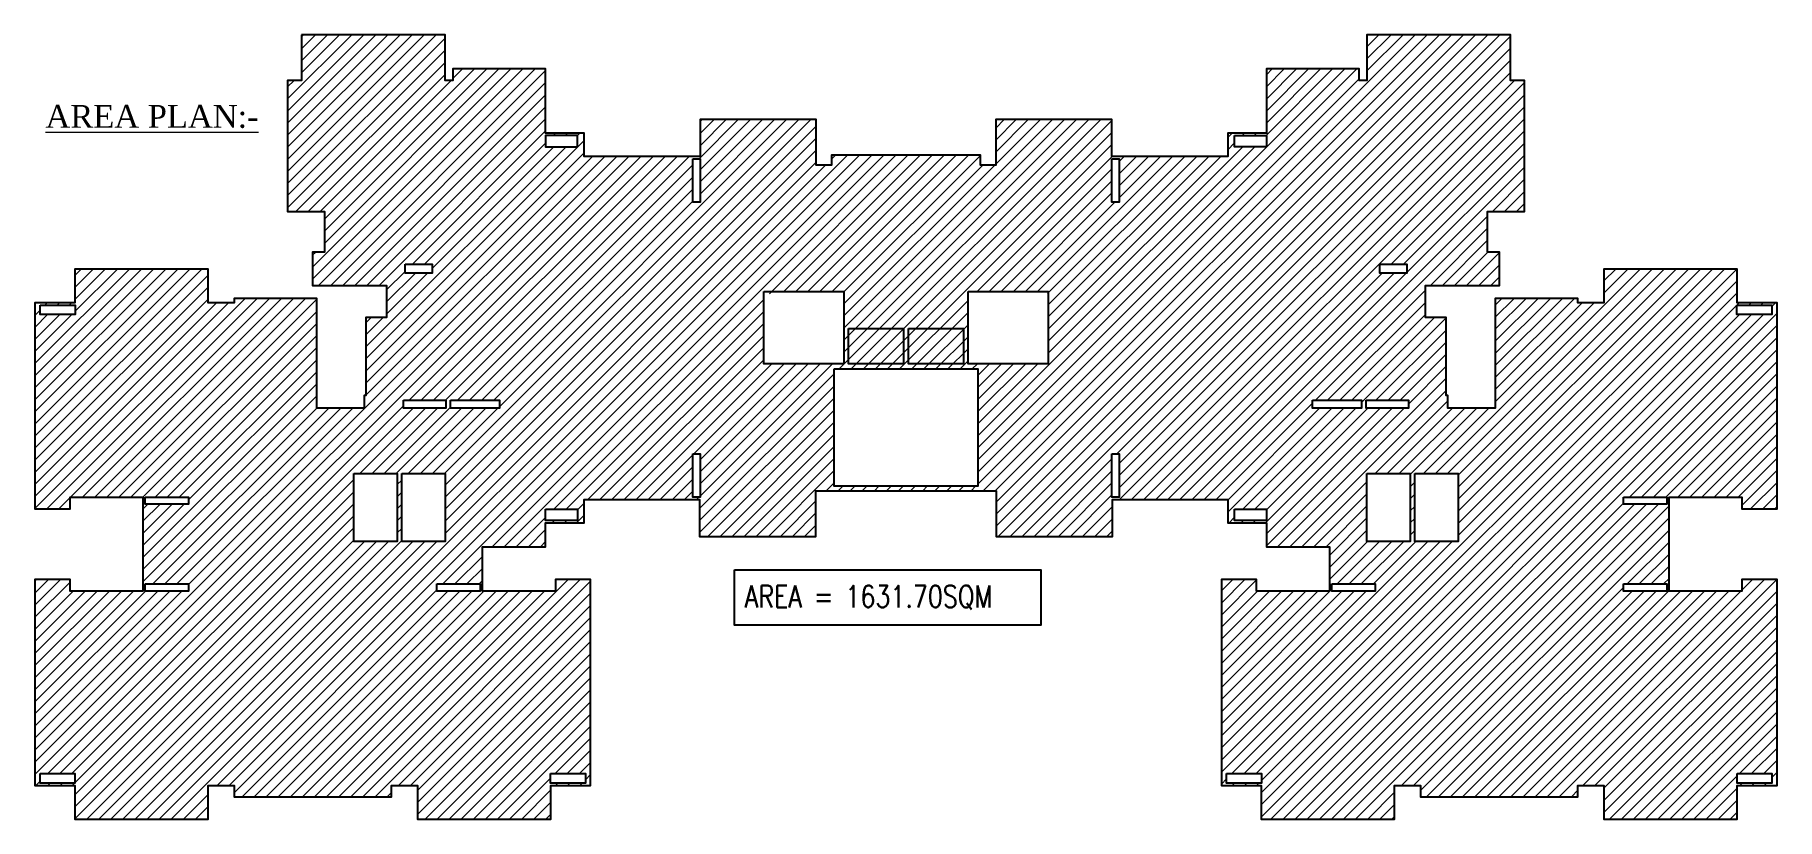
# Model space of a CAD drawing. Header units: millimetres. Extents: x 1255966 to 1543449, y 318653 to 465396.
# Drawn here: x 1365641 to 1442101, y 430961 to 465396 of the extents above; entities that cross this region are included whole.
import ezdxf

# ---------------------------------------------------------------- set-up
doc = ezdxf.new("R2010")
doc.units = ezdxf.units.MM
doc.header["$LTSCALE"] = 500
doc.header["$MEASUREMENT"] = 0
doc.layers.add('A-TEXT-OTHR-100', color=4, linetype='Continuous')
doc.layers.add('LINE PLAN', color=95, linetype='Continuous')
doc.layers.add('ARROW', color=1, linetype='Continuous', lineweight=0)
doc.layers.add('HATCH', color=1, linetype='Continuous', lineweight=5)
doc.styles.add('ROMANS-TITLE', font='ROMANS.shx', dxfattribs={"width": 0.8})
doc.styles.add('TIMESNEWROMAN', font='times.ttf', dxfattribs={"height": 300})

msp = doc.modelspace()

# ---------------------------------------------------------------- texts
at = {"layer": 'A-TEXT-OTHR-100', "color": 4, "style": 'ROMANS-TITLE', "width": 0.8}
msp.add_text('AREA = 1631.70SQM', height=960, dxfattribs=at).set_placement((1396799.7, 440259.4, -20921529.7))
at = {"layer": 'ARROW', "color": 3, "ltscale": 6500, "insert": (1366106.4, 462315.5, 468.1), "char_height": 1000, "width": 29104.625, "attachment_point": 1, "style": 'TIMESNEWROMAN'}
msp.add_mtext('{\\LAREA PLAN:-}', dxfattribs=at)

# ---------------------------------------------------------------- hatches: boundary and pattern name
at = {"layer": 'HATCH', "linetype": 'ByBlock'}
h = msp.add_hatch(dxfattribs=at)
h.set_pattern_fill('ANSI31', color=8, scale=3000)
h.set_pattern_definition([(45, (0, 47868), (-265.16504, 265.16504), [])])
h.paths.add_polyline_path([(1400605.6, 460106), (1400605.6, 459676), (1399935.6, 459676), (1399935.6, 461676), (1394830.6, 461676), (1394830.6, 460056), (1389750.6, 460056), (1389750.6, 461081), (1388055.6, 461081), (1388055.6, 463895.8), (1383990.6, 463895.8), (1383990.6, 463395.8), (1383640.6, 463395.8), (1383640.6, 465395.8), (1377340.6, 465395.8), (1377340.6, 463395.8), (1376730.6, 463395.8), (1376730.6, 457645.8), (1378345.6, 457645.8), (1378345.6, 455860.8), (1377830.6, 455860.8), (1377830.6, 454395.8), (1381075.6, 454395.8), (1381075.6, 452985.8), (1380165.6, 452985.8), (1380165.6, 449556), (1380095.6, 449006), (1378010.6, 449006), (1378010.6, 453826.1), (1374380.6, 453826.1), (1374380.6, 453626.1), (1373240.6, 453626.1), (1373240.6, 455111.1), (1367410.6, 455111.1), (1367410.6, 453626.1), (1365640.6, 453626.1), (1365640.6, 444586.1), (1367185.5, 444586.1), (1367185.5, 445101.1), (1370385.6, 445101.1), (1370385.6, 440971), (1367185.5, 440971), (1367185.5, 441486), (1365640.6, 441486), (1365640.6, 432446), (1367395.6, 432446), (1367395.6, 430961), (1373240.6, 430961), (1373240.6, 432446), (1374380.6, 432446), (1374380.6, 431946), (1381290.6, 431946), (1381290.6, 432446), (1382430.6, 432446), (1382438.1, 430961), (1388283.1, 430961), (1388275.6, 432446), (1390030.6, 432446), (1390030.6, 441486), (1388485.7, 441486), (1388485.7, 440971), (1385285.6, 440971), (1385285.6, 442920.8), (1388055.6, 442920.8), (1388055.6, 443971), (1389750.6, 443971), (1389750.6, 444996), (1394815.6, 444996), (1394815.6, 443376), (1399920.6, 443376), (1399920.6, 445376), (1407820.6, 445376), (1407820.6, 443376), (1412925.6, 443376), (1412925.6, 444996), (1417990.6, 444996), (1417990.6, 443971), (1419685.6, 443971), (1419685.6, 442920.8), (1422455.6, 442920.8), (1422455.6, 440971), (1419255.5, 440971), (1419255.5, 441486), (1417710.6, 441486), (1417710.6, 432446), (1419465.6, 432446), (1419465.6, 430961), (1425310.6, 430961), (1425310.6, 432446), (1426450.6, 432446), (1426450.6, 431946), (1433360.6, 431946), (1433360.6, 432446), (1434500.6, 432446), (1434500.6, 430961), (1440345.6, 430961), (1440345.6, 432446), (1442100.6, 432446), (1442100.6, 441486), (1440555.7, 441486), (1440555.7, 440971), (1437355.6, 440971), (1437355.5, 445101.1), (1440555.7, 445101.1), (1440555.7, 444586.1), (1442100.6, 444586.1), (1442100.6, 453626.1), (1440345.6, 453626.1), (1440345.6, 455111.1), (1434500.6, 455111.1), (1434500.6, 453626.1), (1433360.6, 453626.1), (1433360.6, 453826.1), (1429730.6, 453826.1), (1429730.6, 449006), (1427645.6, 449006), (1427645.6, 449556), (1427575.6, 449556), (1427575.6, 452985.8), (1426665.6, 452985.8), (1426665.6, 454395.8), (1429910.6, 454395.8), (1429910.6, 455860.8), (1429395.6, 455860.8), (1429395.6, 457645.8), (1431010.6, 457645.8), (1431010.6, 463395.8), (1430400.6, 463395.8), (1430400.6, 465395.8), (1424100.6, 465395.8), (1424100.6, 463395.8), (1423750.6, 463395.8), (1423750.6, 463895.8), (1419685.6, 463895.8), (1419685.6, 461081), (1417990.6, 461081), (1417990.6, 460056), (1412910.6, 460056), (1412910.6, 461676), (1407805.6, 461676), (1407805.6, 459676), (1407135.6, 459676), (1407135.6, 460106)])
h.paths.add_polyline_path([(1401145.6, 454126), (1401145.6, 450956), (1397995.6, 450956), (1397625.6, 451026), (1397625.6, 454026), (1397995.6, 454026), (1397995.6, 454126)], flags=16)
h.paths.add_polyline_path([(1406595.6, 454126), (1409745.6, 454126), (1410115.6, 454026), (1410115.6, 451026), (1409745.6, 451026), (1409745.6, 450956), (1406595.6, 450956)], flags=16)
h.paths.add_polyline_path([(1407020.6, 450726), (1407020.6, 445576), (1400720.6, 445576), (1400720.6, 450726)], flags=16)
h.paths.add_polyline_path([(1394830.6, 458056), (1394515.6, 458056), (1394515.6, 459956), (1394830.6, 459956)], flags=16)
h.paths.add_polyline_path([(1412910.6, 458056), (1412910.6, 459956), (1413225.6, 459956), (1413225.6, 458056)], flags=16)
h.paths.add_polyline_path([(1394830.6, 446996), (1394830.6, 445096), (1394515.6, 445096), (1394515.6, 446996)], flags=16)
h.paths.add_polyline_path([(1412910.6, 446996), (1413225.6, 446996), (1413225.6, 445096), (1412910.6, 445096)], flags=16)
h.paths.add_polyline_path([(1389450.6, 460481), (1388055.6, 460481), (1388055.6, 460981), (1389450.6, 460981)], flags=16)
h.paths.add_polyline_path([(1418290.6, 460481), (1418290.6, 460981), (1419685.6, 460981), (1419685.6, 460481)], flags=16)
h.paths.add_polyline_path([(1389450.6, 444571), (1389450.6, 444071), (1388055.6, 444071), (1388055.6, 444571)], flags=16)
h.paths.add_polyline_path([(1386025.6, 449356), (1386025.6, 449006), (1383875.6, 449006), (1383875.6, 449356)], flags=16)
h.paths.add_polyline_path([(1418290.6, 444571), (1419685.6, 444571), (1419685.6, 444071), (1418290.6, 444071)], flags=16)
h.paths.add_polyline_path([(1383075.6, 455330.8), (1383075.6, 454930.8), (1381890.6, 454930.8), (1381890.6, 455330.8)], flags=16)
h.paths.add_polyline_path([(1421715.6, 449356), (1423865.6, 449356), (1423865.6, 449006), (1421715.6, 449006)], flags=16)
h.paths.add_polyline_path([(1383675.6, 449356), (1383675.6, 449006), (1381825.6, 449006), (1381825.6, 449356)], flags=16)
h.paths.add_polyline_path([(1424665.6, 455330.8), (1425850.6, 455330.8), (1425850.6, 454930.8), (1424665.6, 454930.8)], flags=16)
h.paths.add_polyline_path([(1383645.6, 446136), (1383645.6, 443150.8), (1381743.1, 443150.8), (1381743.1, 446136)], flags=16)
h.paths.add_polyline_path([(1424065.6, 449356), (1425915.6, 449356), (1425915.6, 449006), (1424065.6, 449006)], flags=16)
h.paths.add_polyline_path([(1424095.6, 446136), (1425998.1, 446136), (1425998.1, 443150.8), (1424095.6, 443150.8)], flags=16)
h.paths.add_polyline_path([(1381543.1, 446136), (1381543.1, 443150.8), (1379640.6, 443150.8), (1379640.6, 446136)], flags=16)
h.paths.add_polyline_path([(1385185.6, 441286), (1385185.6, 440971), (1383285.7, 440971), (1383285.7, 441286)], flags=16)
h.paths.add_polyline_path([(1422555.6, 441286), (1424455.5, 441286), (1424455.5, 440971), (1422555.6, 440971)], flags=16)
h.paths.add_polyline_path([(1426198.1, 446136), (1428100.6, 446136), (1428100.6, 443150.8), (1426198.1, 443150.8)], flags=16)
h.paths.add_polyline_path([(1389800.6, 432961), (1389800.6, 432546), (1388275.6, 432546), (1388275.6, 432961)], flags=16)
h.paths.add_polyline_path([(1417940.6, 432961), (1419465.6, 432961), (1419465.6, 432546), (1417940.6, 432546)], flags=16)
h.paths.add_polyline_path([(1372385.6, 445101.1), (1372385.6, 444786.1), (1370485.6, 444786.1), (1370485.6, 445101.1)], flags=16)
h.paths.add_polyline_path([(1435355.7, 445101.1), (1437255.6, 445101.1), (1437255.6, 444786.1), (1435355.7, 444786.1)], flags=16)
h.paths.add_polyline_path([(1372385.6, 441286), (1372385.6, 440971), (1370485.6, 440971), (1370485.6, 441286)], flags=16)
h.paths.add_polyline_path([(1435355.7, 441286), (1437255.6, 441286), (1437255.6, 440971), (1435355.7, 440971)], flags=16)
h.paths.add_polyline_path([(1367410.6, 453526.1), (1367410.6, 453111.1), (1365870.6, 453111.1), (1365870.6, 453526.1)], flags=16)
h.paths.add_polyline_path([(1440330.6, 453526.1), (1441870.6, 453526.1), (1441870.6, 453111.1), (1440330.6, 453111.1)], flags=16)
h.paths.add_polyline_path([(1367395.6, 432961), (1367395.6, 432546), (1365870.6, 432546), (1365870.6, 432961)], flags=16)
h.paths.add_polyline_path([(1440345.6, 432961), (1441870.6, 432961), (1441870.6, 432546), (1440345.6, 432546)], flags=16)

# ---------------------------------------------------------------- linework, layer by layer
at = {"layer": 'A-TEXT-OTHR-100', "color": 3, "elevation": 14943949.8}
msp.add_lwpolyline([(1396350.2, 441910.9), (1409786.7, 441910.9), (1409786.7, 439481.2), (1396350.2, 439481.2)], close=True, dxfattribs=at)
at = {"layer": 'LINE PLAN', "color": 1, "ltscale": 10}
msp.add_lwpolyline([(1377340.6, 465395.8), (1377340.6, 463395.8), (1376730.6, 463395.8), (1376730.6, 457645.8), (1378345.6, 457645.8), (1378345.6, 455860.8), (1377830.6, 455860.8), (1377830.6, 454395.8), (1381075.6, 454395.8), (1381075.6, 452985.8), (1380165.6, 452985.8), (1380165.6, 449556), (1380095.6, 449556), (1380095.6, 449006), (1378010.6, 449006), (1378010.6, 453826.1), (1374380.6, 453826.1), (1374380.6, 453626.1), (1373240.6, 453626.1), (1373240.6, 455111.1), (1367395.6, 455111.1), (1367395.6, 453626.1), (1365640.6, 453626.1), (1365640.6, 444586.1), (1367185.5, 444586.1), (1367185.5, 445101.1), (1370385.6, 445101.1), (1370385.6, 440971), (1367185.5, 440971), (1367185.5, 441486), (1365640.6, 441486), (1365640.6, 432446), (1367395.6, 432446), (1367395.6, 430961), (1373240.6, 430961), (1373240.6, 432446), (1374380.6, 432446), (1374380.6, 431946), (1381290.6, 431946), (1381290.6, 432446), (1382430.6, 432446), (1382430.6, 430961), (1388290.6, 430961), (1388290.6, 432446), (1390030.6, 432446), (1390030.6, 441486), (1388485.7, 441486), (1388485.7, 440971), (1385285.6, 440971), (1385285.6, 442920.8), (1388055.6, 442920.8), (1388055.6, 443971), (1389750.6, 443971), (1389750.6, 444996), (1394815.6, 444996), (1394815.6, 443376), (1399920.6, 443376), (1399920.6, 445376), (1407820.6, 445376), (1407820.6, 443376), (1412925.6, 443376), (1412925.6, 444996), (1417990.6, 444996), (1417990.6, 443971), (1419685.6, 443971), (1419685.6, 442920.8), (1422455.6, 442920.8), (1422455.6, 440971), (1419255.5, 440971), (1419255.5, 441486), (1417710.6, 441486), (1417710.6, 432446), (1419450.6, 432446), (1419450.6, 430961), (1425310.6, 430961), (1425310.6, 432446), (1426450.6, 432446), (1426450.6, 431946), (1433360.6, 431946), (1433360.6, 432446), (1434500.6, 432446), (1434500.6, 430961), (1440345.6, 430961), (1440345.6, 432446), (1442100.6, 432446), (1442100.6, 441486), (1440555.7, 441486), (1440555.7, 440971), (1437355.6, 440971), (1437355.5, 445101.1), (1440555.7, 445101.1), (1440555.7, 444586.1), (1442100.6, 444586.1), (1442100.6, 453626.1), (1440345.6, 453626.1), (1440345.6, 455111.1), (1434500.6, 455111.1), (1434500.6, 453626.1), (1433360.6, 453626.1), (1433360.6, 453826.1), (1429730.6, 453826.1), (1429730.6, 449006), (1427645.6, 449006), (1427645.6, 449556), (1427575.6, 449556), (1427575.6, 452985.8), (1426665.6, 452985.8), (1426665.6, 454395.8), (1429910.6, 454395.8), (1429910.6, 455860.8), (1429395.6, 455860.8), (1429395.6, 457645.8), (1431010.6, 457645.8), (1431010.6, 463395.8), (1430400.6, 463395.8), (1430400.6, 465395.8), (1424100.6, 465395.8), (1424100.6, 463395.8), (1423750.6, 463395.8), (1423750.6, 463895.8), (1419685.6, 463895.8), (1419685.6, 461081), (1417990.6, 461081), (1417990.6, 460056), (1412910.6, 460056), (1412910.6, 461676), (1407805.6, 461676), (1407805.6, 459676), (1407135.6, 459676), (1407135.6, 460106), (1400605.6, 460106), (1400605.6, 459676), (1399935.6, 459676), (1399935.6, 461676), (1394830.6, 461676), (1394830.6, 460056), (1389750.6, 460056), (1389750.6, 461081), (1388055.6, 461081), (1388055.6, 463895.8), (1383990.6, 463895.8), (1383990.6, 463395.8), (1383640.6, 463395.8), (1383640.6, 465395.8), (1377340.6, 465395.8)], dxfattribs=at)
for points in [[(1389450.6, 460981), (1388055.6, 460981), (1388055.6, 460481), (1389450.6, 460481)], [(1418290.6, 460981), (1419685.6, 460981), (1419685.6, 460481), (1418290.6, 460481)], [(1394515.6, 459956), (1394830.6, 459956), (1394830.6, 458056), (1394515.6, 458056)], [(1412910.6, 459956), (1413225.6, 459956), (1413225.6, 458056), (1412910.6, 458056)], [(1381890.6, 455330.8), (1383075.6, 455330.8), (1383075.6, 454930.8), (1381890.6, 454930.8)], [(1424665.6, 455330.8), (1425850.6, 455330.8), (1425850.6, 454930.8), (1424665.6, 454930.8)], [(1365870.6, 453526.1), (1367410.6, 453526.1), (1367410.6, 453111.1), (1365870.6, 453111.1)], [(1397625.6, 454126), (1401145.6, 454126), (1401145.6, 450956), (1397625.6, 450956)], [(1406595.6, 454126), (1410115.6, 454126), (1410115.6, 450956), (1406595.6, 450956)], [(1440330.6, 453526.1), (1441870.6, 453526.1), (1441870.6, 453111.1), (1440330.6, 453111.1)], [(1401345.6, 452496), (1403755.6, 452496), (1403755.6, 450956), (1401345.6, 450956)], [(1403985.6, 452496), (1406395.6, 452496), (1406395.6, 450956), (1403985.6, 450956)], [(1400720.6, 450726), (1407020.6, 450726), (1407020.6, 445576), (1400720.6, 445576)], [(1381825.6, 449356), (1383675.6, 449356), (1383675.6, 449006), (1381825.6, 449006)], [(1383875.6, 449356), (1386025.6, 449356), (1386025.6, 449006), (1383875.6, 449006)], [(1421715.6, 449356), (1423865.6, 449356), (1423865.6, 449006), (1421715.6, 449006)], [(1424065.6, 449356), (1425915.6, 449356), (1425915.6, 449006), (1424065.6, 449006)], [(1394515.6, 446996), (1394830.6, 446996), (1394830.6, 445096), (1394515.6, 445096)], [(1412910.6, 446996), (1413225.6, 446996), (1413225.6, 445096), (1412910.6, 445096)], [(1379640.6, 446136), (1381543.1, 446136), (1381543.1, 443150.8), (1379640.6, 443150.8)], [(1381743.1, 446136), (1383645.6, 446136), (1383645.6, 443150.8), (1381743.1, 443150.8)], [(1424095.6, 446136), (1425998.1, 446136), (1425998.1, 443150.8), (1424095.6, 443150.8)], [(1426198.1, 446136), (1428100.6, 446136), (1428100.6, 443150.8), (1426198.1, 443150.8)], [(1370485.6, 445101.1), (1372385.6, 445101.1), (1372385.6, 444786.1), (1370485.6, 444786.1)], [(1435355.7, 445101.1), (1437255.6, 445101.1), (1437255.6, 444786.1), (1435355.7, 444786.1)], [(1388055.6, 444571), (1389450.6, 444571), (1389450.6, 444071), (1388055.6, 444071)], [(1418290.6, 444571), (1419685.6, 444571), (1419685.6, 444071), (1418290.6, 444071)], [(1370485.6, 441286), (1372385.6, 441286), (1372385.6, 440971), (1370485.6, 440971)], [(1383285.7, 441286), (1385185.6, 441286), (1385185.6, 440971), (1383285.7, 440971)], [(1422555.6, 441286), (1424455.5, 441286), (1424455.5, 440971), (1422555.6, 440971)], [(1435355.7, 441286), (1437255.6, 441286), (1437255.6, 440971), (1435355.7, 440971)], [(1365870.6, 432961), (1367395.6, 432961), (1367395.6, 432546), (1365870.6, 432546)], [(1388275.6, 432961), (1389800.6, 432961), (1389800.6, 432546), (1388275.6, 432546)], [(1417940.6, 432961), (1419465.6, 432961), (1419465.6, 432546), (1417940.6, 432546)], [(1440345.6, 432961), (1441870.6, 432961), (1441870.6, 432546), (1440345.6, 432546)]]:
    msp.add_lwpolyline(points, close=True, dxfattribs=at)

msp.set_redraw_order([(e.dxf.handle, doc.entitydb.next_handle()) for e in msp.query("TEXT MTEXT ATTDEF DIMENSION ARC_DIMENSION")])  # texts and dimensions are drawn at this point

doc.saveas('drawing.dxf')
